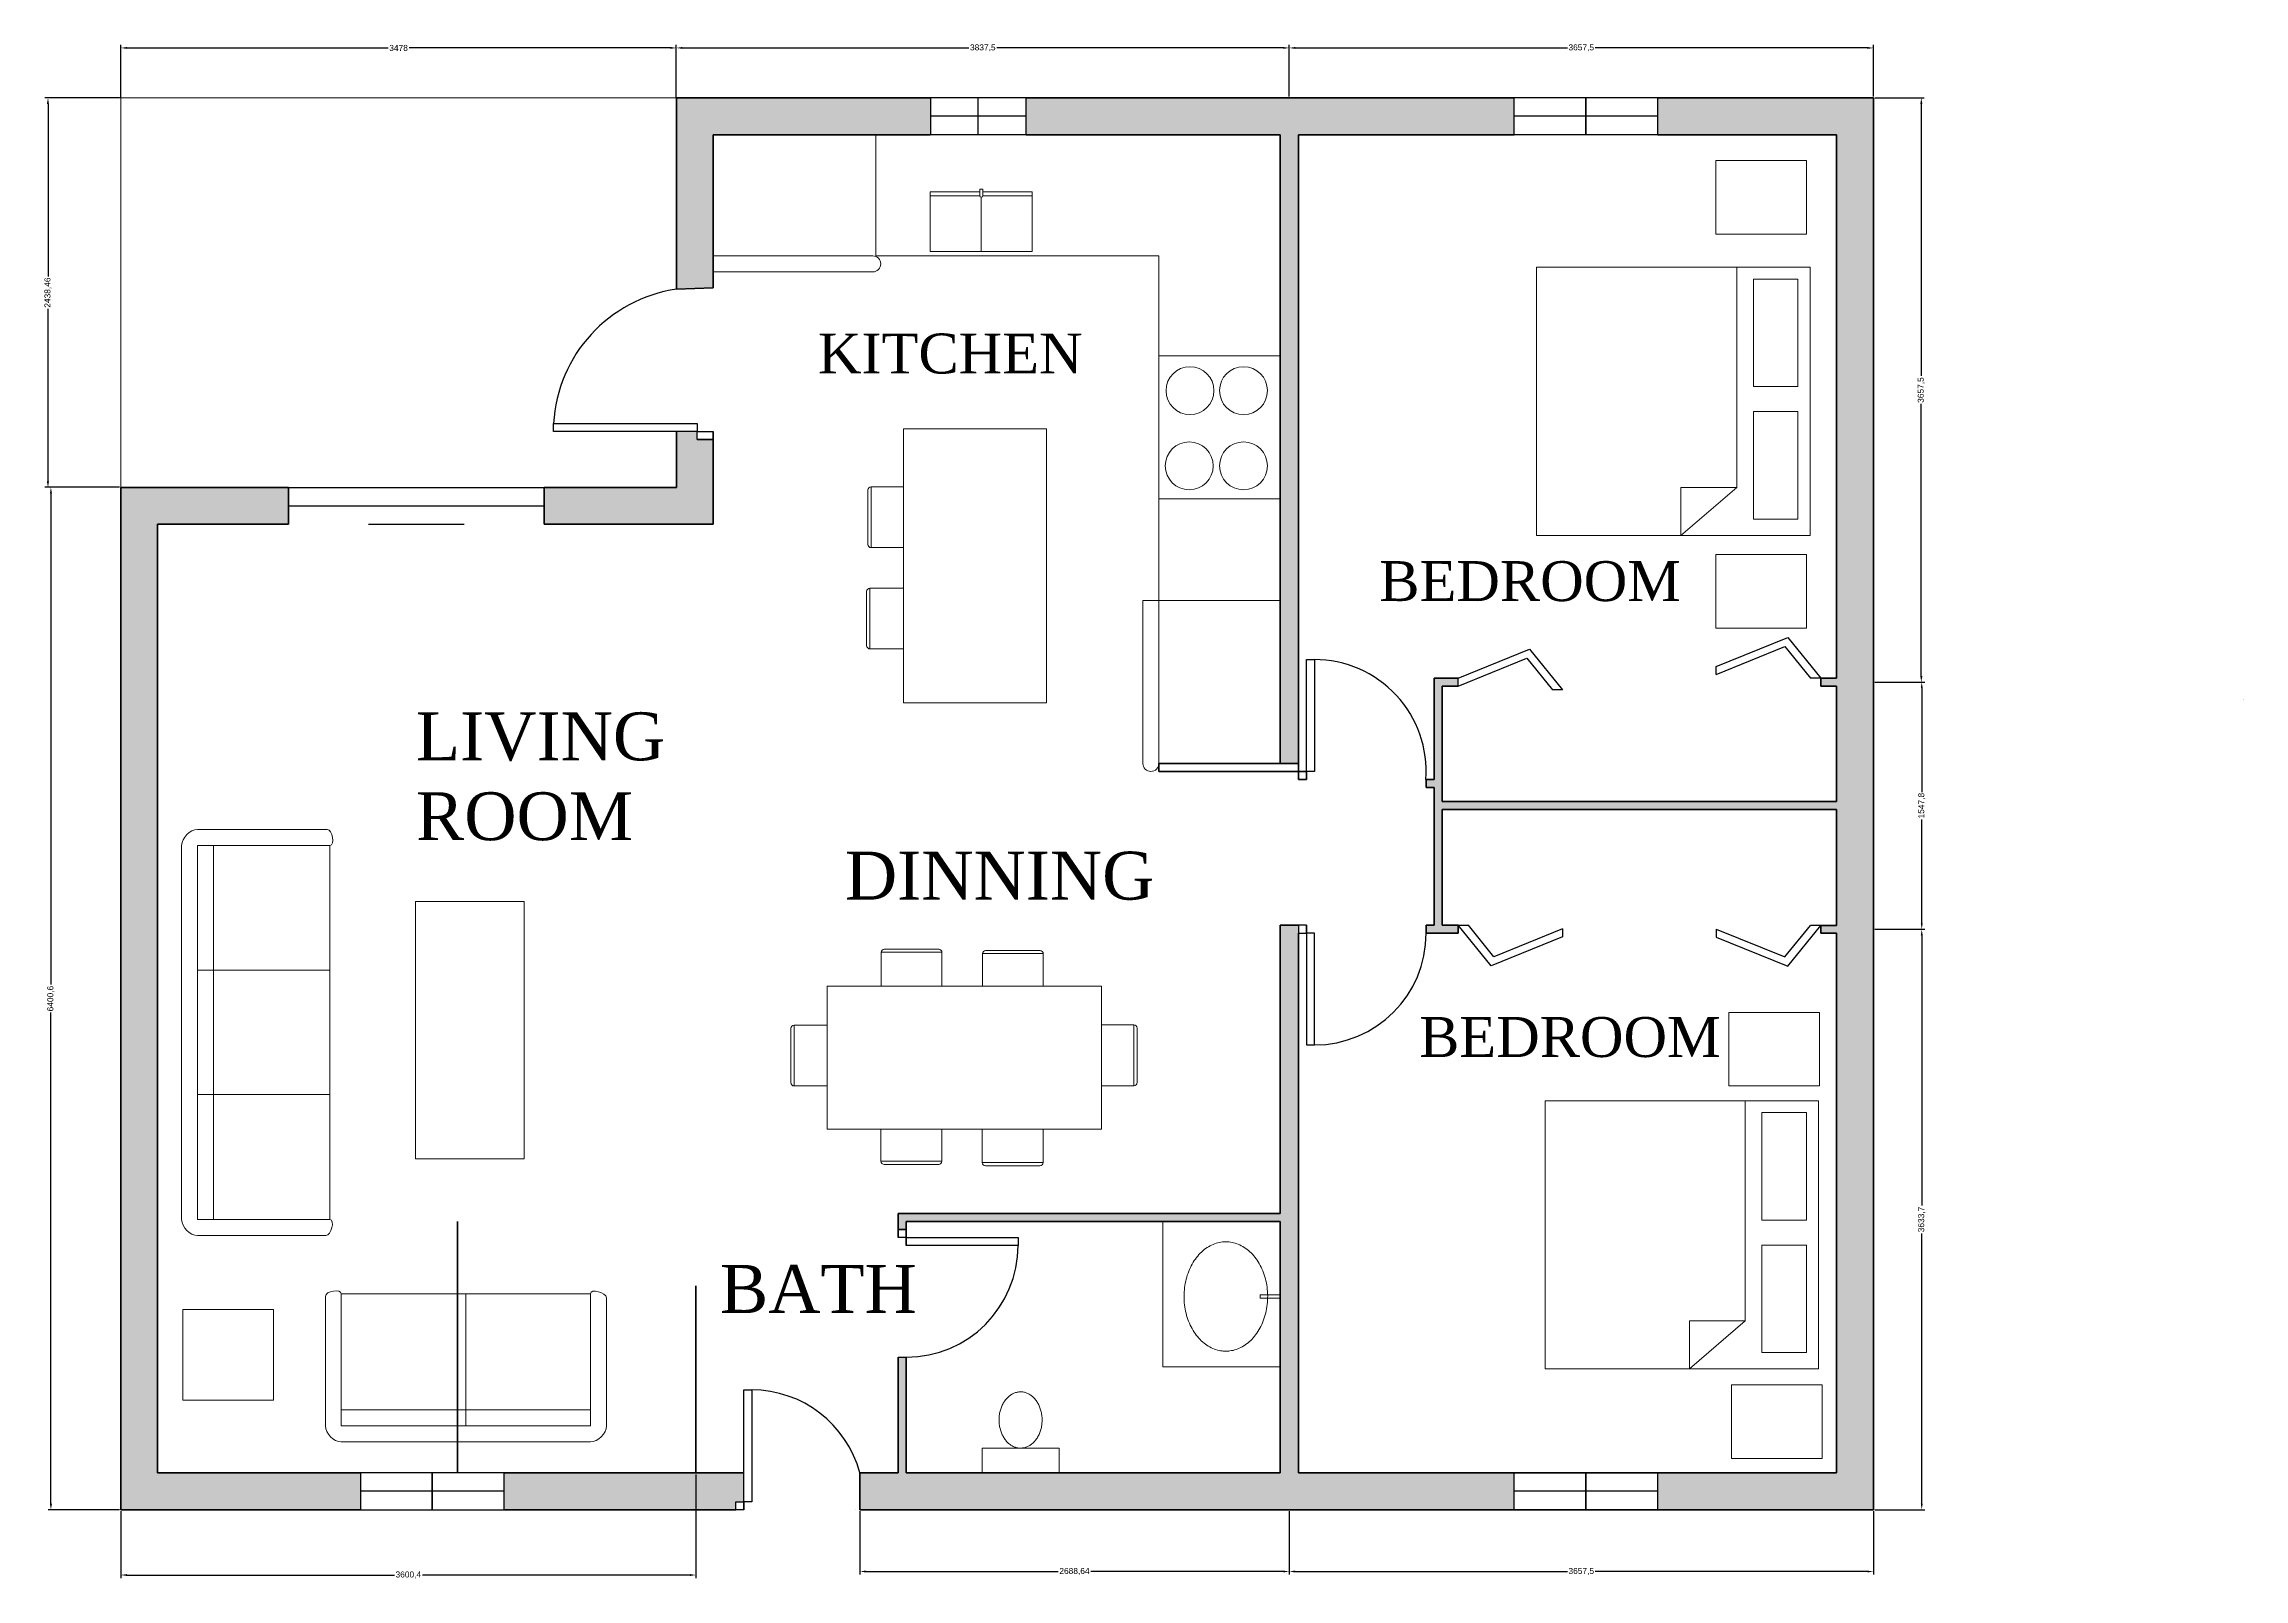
# Model space of a CAD drawing. Header units: inches. Extents: x 0 to 19423, y 0 to 33533.
# Drawn here: x 5648 to 19423, y 23922 to 33533 of the extents above; entities outside this region: 2.
import ezdxf

# ---------------------------------------------------------------- set-up
doc = ezdxf.new("R2010")
doc.units = ezdxf.units.IN
for name, color, linetype, lineweight in [('Dimensions', 2, 'Continuous', 18), ('Doors', 3, 'Continuous', 30), ('Electrical', 1, 'Continuous', 20), ('Furniture', 221, 'Continuous', 20), ('Walls', 7, 'Continuous', 50), ('Windows', 30, 'Continuous', 30)]:
    doc.layers.add(name, color=color, linetype=linetype, lineweight=lineweight)
doc.styles.get("Standard").update_dxf_attribs({"font": 'arial.ttf'})
doc.dimstyles.new('ISO-25', dxfattribs={"dimscale": 15, "dimtxt": 2.5, "dimasz": 2.5, "dimexe": 1.25, "dimexo": 0.625, "dimtad": 0, "dimtxsty": 'Standard', "dimcen": 2.5, "dimadec": 0, "dimazin": 0, "dimtfac": 1, "dimtmove": 1, "dimatfit": 3, "dimfxl": 1, "dimarcsym": 0})

# ---------------------------------------------------------------- blocks, each defined once
blk = doc.blocks.new('Window 1')
at = {"layer": 'Windows'}
for p, q in [((906, 34359), (306, 34359)), ((306, 34359), (306, 34129)), ((606, 34129), (606, 34359)), ((906, 34129), (906, 34359)), ((906, 34244), (306, 34244)), ((306, 34129), (906, 34129))]:
    blk.add_line(p, q, dxfattribs=at)
blk = doc.blocks.new('Window 2')
at = {"layer": 'Windows'}
for p, q in [((16422, 44985), (15522, 44985)), ((15522, 44985), (15522, 44755)), ((15972, 44755), (15972, 44985)), ((16422, 44755), (16422, 44985)), ((16422, 44870), (15522, 44870)), ((15522, 44755), (16422, 44755))]:
    blk.add_line(p, q, dxfattribs=at)
blk = doc.blocks.new('*D10')
at = {"layer": 'Defpoints', "color": 0, "transparency": 16777216}
for p in [(13445, 33508), (9607, 33195), (13445, 33195)]:
    blk.add_point(p, dxfattribs=at)
at = {"layer": 'Dimensions', "color": 0, "lineweight": -2, "transparency": 16777216}
for p, q in [((9607, 33204), (9607, 33527)), ((9645, 33508), (11439, 33508)), ((13407, 33508), (11613, 33508)), ((13445, 33204), (13445, 33527))]:
    blk.add_line(p, q, dxfattribs=at)
at = {"layer": 'Dimensions', "color": 0, "transparency": 16777216}
for points in [[(9645, 33514), (9645, 33502), (9607, 33508)], [(13407, 33514), (13407, 33502), (13445, 33508)]]:
    blk.add_solid(points, dxfattribs=at)
at = {"layer": 'Dimensions', "color": 0, "transparency": 16777216, "insert": (11526, 33508), "char_height": 37.5, "attachment_point": 5}
blk.add_mtext('3837,5', dxfattribs=at)
blk = doc.blocks.new('*D11')
at = {"layer": 'Defpoints', "color": 0, "transparency": 16777216}
for p in [(17102, 33508), (13445, 33195), (17102, 33195)]:
    blk.add_point(p, dxfattribs=at)
at = {"layer": 'Dimensions', "color": 0, "lineweight": -2, "transparency": 16777216}
for p, q in [((13445, 33204), (13445, 33527)), ((13482, 33508), (15186, 33508)), ((17065, 33508), (15361, 33508)), ((17102, 33204), (17102, 33527))]:
    blk.add_line(p, q, dxfattribs=at)
at = {"layer": 'Dimensions', "color": 0, "transparency": 16777216}
for points in [[(13482, 33514), (13482, 33502), (13445, 33508)], [(17065, 33514), (17065, 33502), (17102, 33508)]]:
    blk.add_solid(points, dxfattribs=at)
at = {"layer": 'Dimensions', "color": 0, "transparency": 16777216, "insert": (15273, 33508), "char_height": 37.5, "attachment_point": 5}
blk.add_mtext('3657,5', dxfattribs=at)
blk = doc.blocks.new('*D13')
at = {"layer": 'Defpoints', "color": 0, "transparency": 16777216}
for p in [(17102, 33195), (17102, 29537), (17402, 29537)]:
    blk.add_point(p, dxfattribs=at)
at = {"layer": 'Dimensions', "color": 0, "lineweight": -2, "transparency": 16777216}
for p, q in [((17112, 33195), (17421, 33195)), ((17402, 33157), (17402, 31454)), ((17402, 29575), (17402, 31279)), ((17112, 29537), (17421, 29537))]:
    blk.add_line(p, q, dxfattribs=at)
at = {"layer": 'Dimensions', "color": 0, "transparency": 16777216}
for points in [[(17396, 33157), (17409, 33157), (17402, 33195)], [(17396, 29575), (17409, 29575), (17402, 29537)]]:
    blk.add_solid(points, dxfattribs=at)
at = {"layer": 'Dimensions', "color": 0, "transparency": 16777216, "insert": (17402, 31366), "char_height": 37.5, "attachment_point": 5, "rotation": 90}
blk.add_mtext('3657,5', dxfattribs=at)
blk = doc.blocks.new('*D14')
at = {"layer": 'Defpoints', "color": 0, "transparency": 16777216}
for p in [(17402, 29537), (17102, 27990), (17405, 27990)]:
    blk.add_point(p, dxfattribs=at)
at = {"layer": 'Dimensions', "color": 0, "lineweight": -2, "transparency": 16777216}
for p, q in [((17405, 29500), (17405, 28849)), ((17412, 29537), (17424, 29537)), ((17405, 28027), (17405, 28678)), ((17112, 27990), (17424, 27990))]:
    blk.add_line(p, q, dxfattribs=at)
at = {"layer": 'Dimensions', "color": 0, "transparency": 16777216}
for points in [[(17399, 29500), (17411, 29500), (17405, 29537)], [(17399, 28027), (17411, 28027), (17405, 27990)]]:
    blk.add_solid(points, dxfattribs=at)
at = {"layer": 'Dimensions', "color": 0, "transparency": 16777216, "insert": (17405, 28764), "char_height": 37.5, "attachment_point": 5, "rotation": 90}
blk.add_mtext('1547,8', dxfattribs=at)
blk = doc.blocks.new('*D15')
at = {"layer": 'Defpoints', "color": 0, "transparency": 16777216}
for p in [(17102, 27990), (17405, 27990), (17102, 24356)]:
    blk.add_point(p, dxfattribs=at)
at = {"layer": 'Dimensions', "color": 0, "lineweight": -2, "transparency": 16777216}
for p, q in [((17112, 27990), (17424, 27990)), ((17405, 27952), (17405, 26260)), ((17405, 24393), (17405, 26086)), ((17112, 24356), (17424, 24356))]:
    blk.add_line(p, q, dxfattribs=at)
at = {"layer": 'Dimensions', "color": 0, "transparency": 16777216}
for points in [[(17399, 27952), (17411, 27952), (17405, 27990)], [(17399, 24393), (17411, 24393), (17405, 24356)]]:
    blk.add_solid(points, dxfattribs=at)
at = {"layer": 'Dimensions', "color": 0, "transparency": 16777216, "insert": (17405, 26173), "char_height": 37.5, "attachment_point": 5, "rotation": 90}
blk.add_mtext('3633,7', dxfattribs=at)
blk = doc.blocks.new('*D16')
at = {"layer": 'Defpoints', "color": 0, "transparency": 16777216}
for p in [(6129, 30757), (5691, 24356), (6129, 24356)]:
    blk.add_point(p, dxfattribs=at)
at = {"layer": 'Dimensions', "color": 0, "lineweight": -2, "transparency": 16777216}
for p, q in [((6120, 30757), (5673, 30757)), ((5691, 30719), (5691, 27644)), ((5691, 24393), (5691, 27469)), ((6120, 24356), (5673, 24356))]:
    blk.add_line(p, q, dxfattribs=at)
at = {"layer": 'Dimensions', "color": 0, "transparency": 16777216}
for points in [[(5685, 30719), (5698, 30719), (5691, 30757)], [(5685, 24393), (5698, 24393), (5691, 24356)]]:
    blk.add_solid(points, dxfattribs=at)
at = {"layer": 'Dimensions', "color": 0, "transparency": 16777216, "insert": (5691, 27556), "char_height": 37.5, "attachment_point": 5, "rotation": 90}
blk.add_mtext('6400,6', dxfattribs=at)
blk = doc.blocks.new('*D17')
at = {"layer": 'Defpoints', "color": 0, "transparency": 16777216}
for p in [(9730, 24586), (6129, 24356), (9730, 23947)]:
    blk.add_point(p, dxfattribs=at)
at = {"layer": 'Dimensions', "color": 0, "lineweight": -2, "transparency": 16777216}
for p, q in [((9730, 24577), (9730, 23928)), ((6129, 24347), (6129, 23928)), ((6167, 23947), (7842, 23947)), ((9692, 23947), (8017, 23947))]:
    blk.add_line(p, q, dxfattribs=at)
at = {"layer": 'Dimensions', "color": 0, "transparency": 16777216}
for points in [[(6167, 23953), (6167, 23941), (6129, 23947)], [(9692, 23953), (9692, 23941), (9730, 23947)]]:
    blk.add_solid(points, dxfattribs=at)
at = {"layer": 'Dimensions', "color": 0, "transparency": 16777216, "insert": (7929, 23947), "char_height": 37.5, "attachment_point": 5}
blk.add_mtext('3600,4', dxfattribs=at)
blk = doc.blocks.new('*D18')
at = {"layer": 'Defpoints', "color": 0, "transparency": 16777216}
for p in [(10756, 24356), (13445, 24356), (13445, 23969)]:
    blk.add_point(p, dxfattribs=at)
at = {"layer": 'Dimensions', "color": 0, "lineweight": -2, "transparency": 16777216}
for p, q in [((10756, 24347), (10756, 23950)), ((13445, 24347), (13445, 23950)), ((10794, 23969), (11998, 23969)), ((13407, 23969), (12202, 23969))]:
    blk.add_line(p, q, dxfattribs=at)
at = {"layer": 'Dimensions', "color": 0, "transparency": 16777216}
for points in [[(10794, 23975), (10794, 23963), (10756, 23969)], [(13407, 23975), (13407, 23963), (13445, 23969)]]:
    blk.add_solid(points, dxfattribs=at)
at = {"layer": 'Dimensions', "color": 0, "transparency": 16777216, "insert": (12100, 23969), "char_height": 37.5, "attachment_point": 5}
blk.add_mtext('2688,64', dxfattribs=at)
blk = doc.blocks.new('*D19')
at = {"layer": 'Defpoints', "color": 0, "transparency": 16777216}
for p in [(13445, 24356), (17102, 24356), (13445, 23969)]:
    blk.add_point(p, dxfattribs=at)
at = {"layer": 'Dimensions', "color": 0, "lineweight": -2, "transparency": 16777216}
for p, q in [((13445, 24347), (13445, 23950)), ((17102, 24347), (17102, 23950)), ((13482, 23969), (15186, 23969)), ((17065, 23969), (15361, 23969))]:
    blk.add_line(p, q, dxfattribs=at)
at = {"layer": 'Dimensions', "color": 0, "transparency": 16777216}
for points in [[(13482, 23975), (13482, 23963), (13445, 23969)], [(17065, 23975), (17065, 23963), (17102, 23969)]]:
    blk.add_solid(points, dxfattribs=at)
at = {"layer": 'Dimensions', "color": 0, "transparency": 16777216, "insert": (15273, 23969), "char_height": 37.5, "attachment_point": 5}
blk.add_mtext('3657,5', dxfattribs=at)
blk = doc.blocks.new('*D25')
at = {"layer": 'Defpoints', "color": 0, "transparency": 16777216}
for p in [(6129, 33508), (6129, 33189), (9607, 33189)]:
    blk.add_point(p, dxfattribs=at)
at = {"layer": 'Dimensions', "color": 0, "lineweight": -2, "transparency": 16777216}
for p, q in [((6129, 33198), (6129, 33527)), ((6167, 33508), (7803, 33508)), ((9570, 33508), (7934, 33508)), ((9607, 33198), (9607, 33527))]:
    blk.add_line(p, q, dxfattribs=at)
at = {"layer": 'Dimensions', "color": 0, "transparency": 16777216}
for points in [[(6167, 33514), (6167, 33502), (6129, 33508)], [(9570, 33514), (9570, 33502), (9607, 33508)]]:
    blk.add_solid(points, dxfattribs=at)
at = {"layer": 'Dimensions', "color": 0, "transparency": 16777216, "insert": (7868, 33508), "char_height": 37.5, "attachment_point": 5}
blk.add_mtext('3478', dxfattribs=at)
blk = doc.blocks.new('*D27')
at = {"layer": 'Defpoints', "color": 0, "transparency": 16777216}
for p in [(5673, 33195), (6129, 33195), (6129, 30757)]:
    blk.add_point(p, dxfattribs=at)
at = {"layer": 'Dimensions', "color": 0, "lineweight": -2, "transparency": 16777216}
for p, q in [((6120, 33195), (5654, 33195)), ((5673, 33157), (5673, 32078)), ((5673, 30794), (5673, 31874)), ((6120, 30757), (5654, 30757))]:
    blk.add_line(p, q, dxfattribs=at)
at = {"layer": 'Dimensions', "color": 0, "transparency": 16777216}
for points in [[(5666, 33157), (5679, 33157), (5673, 33195)], [(5666, 30794), (5679, 30794), (5673, 30757)]]:
    blk.add_solid(points, dxfattribs=at)
at = {"layer": 'Dimensions', "color": 0, "transparency": 16777216, "insert": (5673, 31976), "char_height": 37.5, "attachment_point": 5, "rotation": 90}
blk.add_mtext('2438,46', dxfattribs=at)

msp = doc.modelspace()

# ---------------------------------------------------------------- hatches: boundary and pattern name
at = {"layer": 'Walls', "true_color": 0x136734}
h = msp.add_hatch(color=116, dxfattribs=at)
h.dxf.hatch_style = 1
h.paths.add_polyline_path([(11197.221, 33194.959), (9607.221, 33194.959), (9607.221, 32964.959), (9607.221, 31997.12), (9837.221, 32006.559), (9837.221, 32964.959), (11197.221, 32964.959)])
h.paths.add_polyline_path([(14852.221, 33194.959), (11797.221, 33194.959), (11797.221, 32964.959), (13387.221, 32964.959), (13387.221, 29028.459), (13502.221, 29028.459), (13502.221, 29043.459), (13502.221, 29479.959), (13502.221, 32964.959), (14852.221, 32964.959)])
h.paths.add_polyline_path([(17102.221, 33194.959), (15752.221, 33194.959), (15752.221, 32964.959), (16872.221, 32964.959), (16872.221, 29562.459), (16772.221, 29562.459), (16772.221, 29537.459), (17102.221, 29537.459)])
h.paths.add_polyline_path([(17102.221, 29537.459), (16772.221, 29537.459), (16772.221, 29512.459), (16872.221, 29512.459), (16872.221, 28788.959), (14702.221, 28788.959), (14402.221, 28788.959), (14402.221, 28928.459), (14402.221, 29512.459), (14502.221, 29512.459), (14502.221, 29562.459), (14402.221, 29562.459), (14352.221, 29562.459), (14352.221, 28928.459), (14302.221, 28928.459), (14302.221, 28878.459), (14352.221, 28878.459), (14352.221, 28738.959), (14352.221, 28015.459), (14302.221, 28015.459), (14302.221, 27965.459), (14502.221, 27965.459), (14502.221, 28015.459), (14402.221, 28015.459), (14402.221, 28738.959), (14602.221, 28738.959), (14702.221, 28738.959), (16872.221, 28738.959), (16872.221, 28014.659), (16772.221, 28014.659), (16772.221, 27964.659), (16872.221, 27964.659), (16872.221, 24585.959), (15752.221, 24585.959), (15752.221, 24355.959), (17102.221, 24355.959)])
h.paths.add_polyline_path([(6359.221, 30526.559), (7179.221, 30526.559), (7179.221, 30756.559), (6129.221, 30756.559), (6129.221, 24355.959), (7629.221, 24355.959), (7629.221, 24585.959), (6359.221, 24585.959)])
h.paths.add_polyline_path([(9837.221, 30756.559), (9837.221, 31056.559), (9737.221, 31056.559), (9737.221, 31106.559), (9607.221, 31106.559), (9607.221, 30756.559), (8779.221, 30756.559), (8779.221, 30526.559), (9787.221, 30526.559), (9837.221, 30526.559), (9837.221, 30706.559)])
h.paths.add_polyline_path([(10029.621, 24585.959), (8529.221, 24585.959), (8529.221, 24355.959), (9979.621, 24355.959), (9979.621, 24405.959), (10029.621, 24405.959)])
h.paths.add_polyline_path([(14852.221, 24585.959), (13502.221, 24585.959), (13502.221, 27965.459), (13502.221, 28015.459), (13387.221, 28015.459), (13387.221, 26210.709), (10996.927, 26210.709), (10996.927, 26110.709), (11046.927, 26110.709), (11046.927, 26160.709), (13387.221, 26160.709), (13387.221, 24585.959), (11046.927, 24585.959), (11046.927, 25310.709), (10996.927, 25310.709), (10996.927, 24585.959), (10756.083, 24585.959), (10756.083, 24355.959), (10779.621, 24355.959), (14852.221, 24355.959)])

# ---------------------------------------------------------------- linework, layer by layer
at = {"layer": 'Dimensions'}
for p, q in [((6129.221, 30756.501), (6129.221, 33514.247)), ((6129.221, 33194.959), (5672.531, 33194.959)), ((9607.221, 33194.959), (6129.221, 33194.959))]:
    msp.add_line(p, q, dxfattribs=at)
at = {"layer": 'Furniture'}
for p, q in [((10856.74, 32964.959), (10856.74, 32206.06)), ((11197.221, 32607.874), (11506.468, 32607.874)), ((11197.221, 32233.63), (11197.221, 32607.874)), ((11197.221, 32582.874), (11506.468, 32582.874)), ((11506.468, 32622.874), (11506.468, 32582.874)), ((11506.468, 32622.874), (11526.468, 32622.874)), ((11516.468, 32572.874), (11516.468, 32233.63)), ((11526.468, 32622.874), (11526.468, 32582.874)), ((11526.468, 32607.874), (11835.715, 32607.874)), ((11526.468, 32582.874), (11835.715, 32582.874)), ((11835.715, 32607.874), (11835.715, 32233.63)), ((11835.715, 32233.63), (11197.221, 32233.63)), ((10837.221, 32206.06), (9837.221, 32206.06)), ((9837.221, 32206.06), (9837.221, 32106.06)), ((9837.221, 32106.06), (10837.221, 32106.06)), ((10856.74, 32206.06), (12628.323, 32206.06)), ((12628.323, 30047.978), (12628.323, 32206.06)), ((14993.818, 32134.57), (16705.361, 32134.57)), ((14993.818, 30456.307), (14993.818, 32134.57)), ((16246.818, 32134.57), (16246.818, 30756.501)), ((16705.361, 32134.57), (16705.361, 30456.307)), ((16351.305, 32061.212), (16629.422, 32061.212)), ((16351.305, 31387.491), (16351.305, 32061.212)), ((16629.422, 32061.212), (16629.422, 31387.491)), ((16629.422, 31387.491), (16351.305, 31387.491)), ((16629.422, 31231.628), (16351.305, 31231.628)), ((16351.305, 31231.628), (16351.305, 30557.907)), ((16629.422, 30557.907), (16629.422, 31231.628)), ((11030.098, 31123.932), (11925.674, 31123.932)), ((11030.098, 29407.408), (11030.098, 31123.932)), ((11273.383, 31122.743), (11273.383, 31123.932)), ((11654.724, 31123.932), (11654.724, 31122.743)), ((11925.674, 31123.932), (11925.674, 29407.408)), ((10806.81, 30399.216), (10806.81, 30740.557)), ((10826.81, 30379.216), (10826.81, 30760.557)), ((10826.81, 30760.557), (11030.098, 30760.557)), ((16096.818, 30756.501), (15896.818, 30756.501)), ((15896.818, 30756.501), (15896.818, 30456.307)), ((15896.818, 30456.307), (16246.818, 30756.501)), ((16246.818, 30756.501), (16096.818, 30756.501)), ((16705.361, 30456.307), (14993.818, 30456.307)), ((16351.305, 30557.907), (16629.422, 30557.907)), ((16705.361, 30456.307), (16705.361, 30456.307)), ((11030.098, 30379.216), (10826.81, 30379.216)), ((10798.733, 29764.852), (10798.733, 30106.194)), ((10818.733, 30126.194), (11030.098, 30126.194)), ((10818.733, 29744.852), (10818.733, 30126.194)), ((12528.323, 30047.978), (13387.221, 30047.978)), ((12528.323, 30047.978), (12528.323, 29028.459)), ((12628.323, 29028.459), (12628.323, 30047.978)), ((13387.221, 30047.978), (13387.221, 29028.459)), ((11030.098, 29744.852), (10818.733, 29744.852)), ((11925.674, 29407.408), (11030.098, 29407.408)), ((13387.221, 29028.459), (12628.323, 29028.459)), ((6509.858, 26172.044), (6509.858, 28514.789)), ((6609.858, 28614.789), (7369.031, 28614.789)), ((6609.858, 28514.789), (7437.434, 28514.789)), ((6609.858, 26172.044), (6609.858, 28514.789)), ((6709.858, 26172.044), (6709.858, 28514.789)), ((7369.031, 28614.789), (7420.857, 28614.789)), ((7437.434, 28514.789), (7437.434, 26172.044)), ((10889.171, 27634.494), (10889.171, 27845.858)), ((10889.171, 27845.858), (11270.513, 27845.858)), ((10909.171, 27865.858), (11250.513, 27865.858)), ((11270.513, 27845.858), (11270.513, 27634.494)), ((11523.535, 27634.494), (11523.535, 27837.781)), ((11523.535, 27837.781), (11904.877, 27837.781)), ((11543.535, 27857.781), (11884.877, 27857.781)), ((11904.877, 27837.781), (11904.877, 27634.494)), ((6609.858, 27734.789), (7437.434, 27734.789)), ((10324.315, 27028.997), (10324.315, 27370.338)), ((10344.315, 27390.338), (10549.285, 27390.338)), ((10344.315, 27008.997), (10344.315, 27390.338)), ((12267.063, 27391.208), (12472.033, 27391.208)), ((12472.033, 27391.208), (12472.033, 27009.867)), ((12492.033, 27371.208), (12492.033, 27029.867)), ((10549.285, 27008.997), (10344.315, 27008.997)), ((12472.033, 27009.867), (12267.063, 27009.867)), ((6609.858, 26954.789), (7437.434, 26954.789)), ((15047.174, 26916.006), (16758.718, 26916.006)), ((15047.174, 25237.743), (15047.174, 26916.006)), ((16300.175, 26916.006), (16300.175, 25537.937)), ((16758.718, 26916.006), (16758.718, 25237.743)), ((10888.32, 26537.422), (10888.32, 26738.917)), ((11269.661, 26738.917), (11269.661, 26537.422)), ((11522.684, 26529.346), (11522.684, 26738.917)), ((11904.025, 26738.917), (11904.025, 26529.346)), ((16404.662, 26842.648), (16682.779, 26842.648)), ((16404.662, 26168.927), (16404.662, 26842.648)), ((16682.779, 26842.648), (16682.779, 26168.927)), ((11269.661, 26537.422), (10888.32, 26537.422)), ((11249.661, 26517.422), (10908.32, 26517.422)), ((11904.025, 26529.346), (11522.684, 26529.346)), ((11884.025, 26509.346), (11542.684, 26509.346)), ((7437.434, 26172.044), (6609.858, 26172.044)), ((6609.858, 26072.044), (7411.973, 26072.044)), ((16682.779, 26168.927), (16404.662, 26168.927)), ((16682.779, 26013.063), (16404.662, 26013.063)), ((16404.662, 26013.063), (16404.662, 25339.342)), ((16682.779, 25339.342), (16682.779, 26013.063)), ((7409.583, 25639.584), (7409.583, 25691.41)), ((7409.583, 24880.41), (7409.583, 25639.584)), ((7509.583, 24880.41), (7509.583, 25707.986)), ((7509.583, 25707.986), (9069.583, 25707.986)), ((8289.583, 24880.41), (8289.583, 25707.986)), ((9069.583, 25707.986), (9069.583, 24880.41)), ((9169.583, 24880.41), (9169.583, 25682.526)), ((13309.67, 25700.29), (13262.221, 25700.29)), ((13262.221, 25700.29), (13262.221, 25680.29)), ((13309.67, 25680.29), (13262.221, 25680.29)), ((13309.67, 25700.29), (13387.221, 25700.29)), ((13309.67, 25680.29), (13387.221, 25680.29)), ((16150.175, 25537.937), (15950.175, 25537.937)), ((15950.175, 25537.937), (15950.175, 25237.743)), ((15950.175, 25237.743), (16300.175, 25537.937)), ((16300.175, 25537.937), (16150.175, 25537.937)), ((16758.718, 25237.743), (15047.174, 25237.743)), ((16404.662, 25339.342), (16682.779, 25339.342)), ((16758.718, 25237.743), (16758.718, 25237.743)), ((9069.583, 24980.41), (7509.583, 24980.41)), ((9069.583, 24880.41), (7509.583, 24880.41)), ((9069.583, 24780.41), (7509.583, 24780.41)), ((11521.441, 24741.495), (12004.135, 24741.495)), ((11521.441, 24741.495), (11521.441, 24585.959)), ((12004.135, 24741.495), (12004.135, 24585.959))]:
    msp.add_line(p, q, dxfattribs=at)
for points in [[(16114.754, 32803.531), (16682.995, 32803.531), (16682.995, 32342.687), (16114.754, 32342.687)], [(12628.323, 31579.952), (13387.221, 31579.952), (13387.221, 30685.885), (12628.323, 30685.885)], [(16114.754, 30336.672), (16682.995, 30336.672), (16682.995, 29875.828), (16114.754, 29875.828)], [(7974.654, 28164.389), (8654.779, 28164.389), (8654.779, 26553.546), (7974.654, 26553.546)], [(12268.251, 27634.494), (12268.251, 26738.917), (10551.728, 26738.917), (10551.728, 27634.494)], [(16196.739, 27469.664), (16764.98, 27469.664), (16764.98, 27008.82), (16196.739, 27008.82)], [(6517.419, 25609.778), (7085.659, 25609.778), (7085.659, 25041.998), (6517.419, 25041.998)], [(16213.826, 25138.379), (16782.066, 25138.379), (16782.066, 24677.535), (16213.826, 24677.535)], [(190, 115), (380, 115), (380, 230), (190, 230)]]:
    msp.add_lwpolyline(points, close=True, dxfattribs=at)
msp.add_lwpolyline([(13387.221, 25250.29), (12653.74, 25250.29), (12653.74, 26160.709)], dxfattribs=at)
for centre in [(12823.258, 31362.372), (13158.385, 31362.372), (12818.348, 30891.471), (13158.385, 30891.471)]:
    msp.add_circle(centre, 150, dxfattribs=at)
for centre, radius, start, end in [((11516.468, 32582.874), 10, 180, 0), ((10837.221, 32156.06), 50, 270, 90), ((12578.323, 29028.459), 50, 180, 0)]:
    msp.add_arc(centre, radius, start, end, dxfattribs=at)
for points in [[(10826.81, 30760.557), (10817.382, 30760.557), (10806.81, 30749.986), (10806.81, 30740.557)], [(10826.81, 30379.216), (10817.382, 30379.216), (10806.81, 30389.788), (10806.81, 30399.216)], [(10818.733, 30126.194), (10809.305, 30126.194), (10798.733, 30115.622), (10798.733, 30106.194)], [(10818.733, 29744.852), (10809.305, 29744.852), (10798.733, 29755.424), (10798.733, 29764.852)], [(6509.858, 28514.789), (6509.858, 28561.929), (6562.717, 28614.789), (6609.858, 28614.789)], [(7420.857, 28614.789), (7454.645, 28614.789), (7471.222, 28514.789), (7437.434, 28514.789)], [(10889.171, 27845.858), (10889.171, 27855.286), (10899.743, 27865.858), (10909.171, 27865.858)], [(11270.513, 27845.858), (11270.513, 27855.286), (11259.941, 27865.858), (11250.513, 27865.858)], [(11523.535, 27837.781), (11523.535, 27847.209), (11534.107, 27857.781), (11543.535, 27857.781)], [(11904.877, 27837.781), (11904.877, 27847.209), (11894.305, 27857.781), (11884.877, 27857.781)], [(10344.315, 27390.338), (10334.887, 27390.338), (10324.315, 27379.766), (10324.315, 27370.338)], [(12472.033, 27391.208), (12481.461, 27391.208), (12492.033, 27380.636), (12492.033, 27371.208)], [(10344.315, 27008.997), (10334.887, 27008.997), (10324.315, 27019.569), (10324.315, 27028.997)], [(12472.033, 27009.867), (12481.461, 27009.867), (12492.033, 27020.439), (12492.033, 27029.867)], [(10888.32, 26537.422), (10888.32, 26527.994), (10898.892, 26517.422), (10908.32, 26517.422)], [(11269.661, 26537.422), (11269.661, 26527.994), (11259.089, 26517.422), (11249.661, 26517.422)], [(11522.684, 26529.346), (11522.684, 26519.918), (11533.255, 26509.346), (11542.684, 26509.346)], [(11904.025, 26529.346), (11904.025, 26519.918), (11893.453, 26509.346), (11884.025, 26509.346)], [(6609.858, 26072.044), (6562.717, 26072.044), (6509.858, 26124.904), (6509.858, 26172.044)], [(7411.973, 26072.044), (7446.37, 26072.044), (7471.831, 26172.044), (7437.434, 26172.044)], [(7409.583, 25691.41), (7409.583, 25725.198), (7509.583, 25741.775), (7509.583, 25707.986)], [(9169.583, 25682.526), (9169.583, 25716.922), (9069.583, 25742.383), (9069.583, 25707.986)], [(7509.583, 24780.41), (7462.443, 24780.41), (7409.583, 24833.27), (7409.583, 24880.41)], [(9169.583, 24880.41), (9169.583, 24833.27), (9116.724, 24780.41), (9069.583, 24780.41)], [(0, 0), (0.333, 0), (0.667, 0), (1, 0)]]:
    msp.add_open_spline(points, degree=3, dxfattribs=at)
for points in [[(13047.816, 25348.617), (13056.206, 25348.617), (13064.596, 25349.147), (13086.245, 25351.891), (13099.453, 25354.916), (13125.433, 25363.608), (13138.203, 25369.276), (13163.009, 25383.171), (13175.044, 25391.399), (13198.07, 25410.257), (13209.06, 25420.888), (13229.697, 25444.322), (13239.343, 25457.126), (13257.018, 25484.602), (13265.047, 25499.275), (13279.26, 25530.128), (13285.444, 25546.308), (13295.79, 25579.765), (13299.953, 25597.042), (13306.139, 25632.254), (13308.162, 25650.187), (13310.012, 25686.251), (13309.838, 25704.381), (13307.299, 25740.372), (13304.934, 25758.232), (13298.078, 25793.226), (13293.588, 25810.359), (13282.61, 25843.461), (13276.123, 25859.43), (13261.335, 25889.8), (13253.035, 25904.201), (13234.859, 25931.083), (13224.982, 25943.562), (13203.93, 25966.308), (13192.755, 25976.574), (13169.407, 25994.673), (13157.236, 26002.505), (13132.206, 26015.594), (13119.348, 26020.85), (13093.237, 26028.709), (13079.985, 26031.313), (13053.358, 26033.84), (13039.982, 26033.764), (13013.371, 26030.93), (13000.133, 26028.174), (12974.069, 26020.011), (12961.241, 26014.605), (12936.291, 26001.223), (12924.168, 25993.247), (12900.936, 25974.871), (12889.827, 25964.472), (12868.924, 25941.474), (12859.131, 25928.876), (12841.135, 25901.777), (12832.932, 25887.276), (12818.352, 25856.728), (12811.975, 25840.682), (12801.225, 25807.448), (12796.854, 25790.262), (12790.241, 25755.186), (12788, 25737.298), (12785.711, 25701.278), (12785.664, 25683.147), (12787.764, 25647.107), (12789.911, 25629.198), (12796.341, 25594.063), (12800.623, 25576.837), (12811.2, 25543.506), (12817.494, 25527.402), (12831.917, 25496.723), (12840.045, 25482.147), (12857.904, 25454.885), (12867.634, 25442.198), (12888.424, 25419.012), (12899.482, 25408.513), (12922.627, 25389.93), (12934.712, 25381.846), (12959.601, 25368.243), (12972.404, 25362.724), (12998.433, 25354.334), (13011.658, 25351.463), (13032.561, 25349.055), (13040.188, 25348.617), (13047.816, 25348.617)], [(11762.441, 24741.495), (11766.76, 24741.495), (11771.079, 24741.768), (11782.223, 24743.181), (11789.023, 24744.737), (11802.396, 24749.212), (11808.97, 24752.13), (11821.739, 24759.282), (11827.934, 24763.518), (11839.787, 24773.225), (11845.445, 24778.698), (11856.068, 24790.761), (11861.033, 24797.352), (11870.132, 24811.496), (11874.265, 24819.049), (11881.581, 24834.931), (11884.765, 24843.26), (11890.091, 24860.483), (11892.233, 24869.377), (11895.418, 24887.502), (11896.459, 24896.734), (11897.411, 24915.298), (11897.322, 24924.631), (11896.015, 24943.158), (11894.797, 24952.352), (11891.268, 24970.366), (11888.957, 24979.185), (11883.306, 24996.225), (11879.966, 25004.445), (11872.354, 25020.079), (11868.082, 25027.492), (11858.725, 25041.33), (11853.641, 25047.754), (11842.804, 25059.463), (11837.051, 25064.748), (11825.033, 25074.064), (11818.767, 25078.096), (11805.883, 25084.834), (11799.263, 25087.54), (11785.822, 25091.585), (11779.001, 25092.926), (11765.294, 25094.227), (11758.409, 25094.187), (11744.71, 25092.729), (11737.896, 25091.31), (11724.478, 25087.108), (11717.875, 25084.325), (11705.032, 25077.436), (11698.791, 25073.33), (11686.832, 25063.871), (11681.113, 25058.518), (11670.353, 25046.68), (11665.312, 25040.194), (11656.048, 25026.244), (11651.826, 25018.78), (11644.32, 25003.055), (11641.037, 24994.795), (11635.504, 24977.687), (11633.254, 24968.84), (11629.85, 24950.784), (11628.696, 24941.576), (11627.518, 24923.034), (11627.493, 24913.7), (11628.574, 24895.148), (11629.68, 24885.929), (11632.99, 24867.843), (11635.194, 24858.976), (11640.638, 24841.818), (11643.879, 24833.528), (11651.303, 24817.735), (11655.487, 24810.232), (11664.68, 24796.198), (11669.689, 24789.668), (11680.391, 24777.732), (11686.084, 24772.328), (11697.998, 24762.762), (11704.219, 24758.6), (11717.031, 24751.598), (11723.622, 24748.757), (11737.02, 24744.438), (11743.828, 24742.96), (11754.588, 24741.72), (11758.515, 24741.495), (11762.441, 24741.495)]]:
    msp.add_open_spline(points, degree=3, knots=[0, 0, 0, 0, 0.098285079, 0.098285079, 0.254581315, 0.254581315, 0.41087755, 0.41087755, 0.567173785, 0.567173785, 0.723470021, 0.723470021, 0.879766256, 0.879766256, 1.036062491, 1.036062491, 1.192358727, 1.192358727, 1.348654962, 1.348654962, 1.504951198, 1.504951198, 1.661247433, 1.661247433, 1.817543668, 1.817543668, 1.973839904, 1.973839904, 2.130136139, 2.130136139, 2.286432375, 2.286432375, 2.44272861, 2.44272861, 2.599024845, 2.599024845, 2.755321081, 2.755321081, 2.911617316, 2.911617316, 3.067913551, 3.067913551, 3.224209787, 3.224209787, 3.380506022, 3.380506022, 3.536802258, 3.536802258, 3.693098493, 3.693098493, 3.849394728, 3.849394728, 4.005690964, 4.005690964, 4.161987199, 4.161987199, 4.318283434, 4.318283434, 4.47457967, 4.47457967, 4.630875905, 4.630875905, 4.787172141, 4.787172141, 4.943468376, 4.943468376, 5.099764611, 5.099764611, 5.256060847, 5.256060847, 5.412357082, 5.412357082, 5.568653318, 5.568653318, 5.724949553, 5.724949553, 5.881245788, 5.881245788, 6.037542024, 6.037542024, 6.193838259, 6.193838259, 6.283185307, 6.283185307, 6.283185307, 6.283185307], dxfattribs=at)
at = {"layer": 'Walls'}
for p, q in [((9607.221, 33194.959), (9607.221, 32964.959)), ((9607.221, 33194.959), (11197.221, 33194.959)), ((14852.221, 33194.959), (11797.221, 33194.959)), ((15302.221, 32964.959), (15302.221, 33194.959)), ((17102.221, 33194.959), (15752.221, 33194.959)), ((17102.221, 24355.959), (17102.221, 33194.959)), ((9607.221, 31997.12), (9607.221, 32964.959)), ((9607.221, 32964.959), (9607.221, 31997.12)), ((9837.221, 32006.559), (9837.221, 32964.959)), ((9837.221, 32964.959), (11197.221, 32964.959)), ((11797.221, 32964.959), (13387.221, 32964.959)), ((13387.221, 32964.959), (13387.221, 29028.459)), ((13502.221, 29479.959), (13502.221, 32964.959)), ((13502.221, 32964.959), (14852.221, 32964.959)), ((15752.221, 32964.959), (16872.221, 32964.959)), ((16872.221, 29562.459), (16872.221, 32964.959)), ((9607.221, 31997.12), (9837.221, 32006.559)), ((9607.221, 31106.559), (9607.221, 30756.559)), ((9837.221, 31056.559), (9737.221, 31056.559)), ((9837.221, 30756.559), (9837.221, 31106.559)), ((6129.221, 30756.559), (6129.221, 24355.959)), ((7179.221, 30756.559), (6129.221, 30756.559)), ((7179.221, 30756.559), (7179.221, 30526.559)), ((9607.221, 30756.559), (8779.221, 30756.559)), ((8779.221, 30756.559), (8779.221, 30526.559)), ((9837.221, 30706.559), (9837.221, 30756.559)), ((9837.221, 30706.559), (9837.221, 30526.559)), ((6359.221, 30526.559), (6359.221, 24585.959)), ((7179.221, 30526.559), (6359.221, 30526.559)), ((9787.221, 30526.559), (8779.221, 30526.559)), ((9837.221, 30526.559), (9787.221, 30526.559)), ((13502.221, 29048.459), (13502.221, 29479.959)), ((14352.221, 28928.459), (14352.221, 29562.459)), ((14352.221, 29562.459), (14402.221, 29562.459)), ((14402.221, 29562.459), (14502.221, 29562.459)), ((14402.221, 28928.459), (14402.221, 29512.459)), ((14502.221, 29512.459), (14402.221, 29512.459)), ((16872.221, 29562.459), (16772.221, 29562.459)), ((16772.221, 29512.459), (16772.221, 29562.459)), ((16872.221, 29512.459), (16772.221, 29512.459)), ((16872.221, 28788.959), (16872.221, 29512.459)), ((13502.221, 29028.459), (12628.323, 29028.459)), ((12628.323, 29028.459), (12628.323, 28978.459)), ((12628.323, 28978.459), (13502.221, 28978.459)), ((13502.221, 29043.459), (13502.221, 29048.459)), ((13502.221, 28928.459), (13502.221, 29043.459)), ((13552.221, 28978.459), (13502.221, 28978.459)), ((13502.221, 28928.459), (13552.221, 28928.459)), ((13552.221, 28928.459), (13502.221, 28928.459)), ((13552.221, 28928.459), (13552.221, 28978.459)), ((14300.433, 28928.459), (14352.221, 28928.459)), ((14302.221, 28928.459), (14302.221, 28878.459)), ((14402.221, 28928.459), (14402.221, 28788.959)), ((14302.221, 28878.459), (14352.221, 28878.459)), ((14352.221, 28878.459), (14352.221, 28738.959)), ((14352.221, 28738.959), (14352.221, 28015.459)), ((14402.221, 28788.959), (14702.221, 28788.959)), ((14602.221, 28738.959), (14402.221, 28738.959)), ((14402.221, 28738.959), (14402.221, 28015.459)), ((14602.221, 28738.959), (14702.221, 28738.959)), ((16872.221, 28788.959), (14702.221, 28788.959)), ((16872.221, 28738.959), (14702.221, 28738.959)), ((16872.221, 28014.659), (16872.221, 28738.959)), ((13387.221, 28015.459), (13387.221, 26210.709)), ((13502.221, 28015.459), (13387.221, 28015.459)), ((13502.221, 27965.459), (13502.221, 24585.959)), ((13552.221, 28015.459), (13552.221, 27965.459)), ((14352.221, 28015.459), (14302.221, 28015.459)), ((14302.221, 28015.459), (14302.221, 27965.459)), ((14302.221, 27965.459), (14502.221, 27965.459)), ((14402.221, 28015.459), (14502.221, 28015.459)), ((14502.221, 28015.459), (14502.221, 27965.459)), ((16872.221, 28014.659), (16772.221, 28014.659)), ((16772.221, 28014.659), (16772.221, 27964.659)), ((16872.221, 27964.659), (16772.221, 27964.659)), ((16872.221, 24585.959), (16872.221, 27964.659)), ((13387.221, 26210.709), (10996.927, 26210.709)), ((10996.927, 26060.709), (10996.927, 26210.709)), ((8237.221, 26160.709), (8237.221, 24585.959)), ((8237.221, 26160.709), (8237.221, 24585.959)), ((11046.927, 26110.709), (10996.927, 26110.709)), ((11046.927, 26160.709), (13387.221, 26160.709)), ((11046.927, 26010.709), (11046.927, 26160.709)), ((13387.221, 26160.709), (13387.221, 24585.959)), ((9729.621, 24585.959), (9729.621, 25757.752)), ((10996.927, 24585.959), (10996.927, 25310.709)), ((11046.927, 24585.959), (11046.927, 25310.709)), ((6359.221, 24585.959), (7629.221, 24585.959)), ((8079.221, 24585.959), (8079.221, 24355.959)), ((8529.221, 24585.959), (10029.621, 24585.959)), ((10756.083, 24585.959), (10996.927, 24585.959)), ((10756.083, 24585.959), (10756.083, 24355.959)), ((11046.927, 24585.959), (13387.221, 24585.959)), ((13502.221, 24585.959), (16872.221, 24585.959)), ((15302.221, 24355.959), (15302.221, 24585.959)), ((10029.621, 24405.959), (10029.621, 24355.959)), ((6129.221, 24355.959), (7629.221, 24355.959)), ((8529.221, 24355.959), (9979.621, 24355.959)), ((10756.083, 24355.959), (10779.621, 24355.959)), ((10779.621, 24355.959), (17102.221, 24355.959))]:
    msp.add_line(p, q, dxfattribs=at)
at = {"layer": 'Windows'}
for p, q in [((8837.221, 31106.559), (8837.221, 31156.559)), ((8837.221, 31156.559), (8927.221, 31156.559)), ((8927.221, 31156.559), (9737.221, 31156.559)), ((9737.221, 31156.559), (9737.221, 31106.559)), ((9737.221, 31106.559), (8837.221, 31106.559)), ((9737.221, 31056.559), (9737.221, 31106.559)), ((9737.221, 31106.559), (9837.221, 31106.559)), ((9837.221, 31056.559), (9737.221, 31056.559)), ((9837.221, 31106.559), (9837.221, 31056.559)), ((7179.221, 30756.559), (8779.221, 30756.559)), ((7179.221, 30641.559), (8779.221, 30641.559)), ((7679.221, 30526.559), (8279.221, 30526.559)), ((16118.099, 29635.959), (16565.743, 29817.575)), ((16118.099, 29585.959), (16547.784, 29760.288)), ((16547.784, 29760.288), (16707.897, 29562.459)), ((16565.743, 29817.575), (16772.221, 29562.459)), ((13552.221, 28978.459), (13552.221, 29678.459)), ((13552.221, 29678.459), (13602.221, 29678.459)), ((13602.221, 29678.459), (13602.221, 28978.459)), ((14502.221, 29562.459), (14949.865, 29744.075)), ((14502.221, 29512.459), (14931.906, 29686.788)), ((14931.906, 29686.788), (15092.019, 29488.959)), ((14949.865, 29744.075), (15156.344, 29488.959)), ((16118.099, 29585.959), (16118.099, 29635.959)), ((14502.221, 29512.459), (14502.221, 29562.459)), ((15156.344, 29488.959), (15092.019, 29488.959)), ((16772.221, 29562.459), (16707.897, 29562.459)), ((13502.221, 28928.459), (13502.221, 28978.459)), ((13502.221, 28978.459), (13552.221, 28978.459)), ((13552.221, 28928.459), (13502.221, 28928.459)), ((13552.221, 28978.459), (13552.221, 28928.459)), ((13602.221, 28978.459), (13552.221, 28978.459)), ((13502.221, 28015.459), (13502.221, 27965.459)), ((13552.221, 28015.459), (13502.221, 28015.459)), ((13502.221, 27965.459), (13552.221, 27965.459)), ((13552.221, 27965.459), (13552.221, 28015.459)), ((13552.221, 27965.459), (13552.221, 27265.459)), ((13602.221, 27965.459), (13552.221, 27965.459)), ((13602.221, 27265.459), (13602.221, 27965.459)), ((14302.221, 28015.459), (14302.221, 27965.459)), ((14502.221, 28015.459), (14566.546, 28015.459)), ((14708.7, 27760.343), (14502.221, 28015.459)), ((14726.659, 27817.629), (14566.546, 28015.459)), ((15156.344, 27991.959), (14726.659, 27817.629)), ((15156.344, 27991.959), (15156.344, 27941.959)), ((16118.099, 27991.159), (16118.099, 27941.159)), ((16118.099, 27991.159), (16547.784, 27816.829)), ((16547.784, 27816.829), (16707.897, 28014.659)), ((16565.743, 27759.543), (16772.221, 28014.659)), ((16772.221, 28014.659), (16707.897, 28014.659)), ((15156.344, 27941.959), (14708.7, 27760.343)), ((16118.099, 27941.159), (16565.743, 27759.543)), ((13552.221, 27265.459), (13602.221, 27265.459)), ((10996.927, 26110.709), (11046.927, 26110.709)), ((10996.927, 26060.709), (10996.927, 26110.709)), ((11046.927, 26060.709), (10996.927, 26060.709)), ((11046.927, 26110.709), (11046.927, 26060.709)), ((11046.927, 26060.709), (11746.927, 26060.709)), ((11046.927, 26010.709), (11046.927, 26060.709)), ((11746.927, 26060.709), (11746.927, 26010.709)), ((11746.927, 26010.709), (11046.927, 26010.709)), ((10996.927, 25310.709), (11046.927, 25310.709)), ((10029.621, 24405.959), (10029.621, 25105.959)), ((10029.621, 25105.959), (10079.621, 25105.959)), ((10079.621, 25105.959), (10079.621, 24405.959)), ((9979.621, 24355.959), (9979.621, 24405.959)), ((9979.621, 24405.959), (10029.621, 24405.959)), ((10029.621, 24405.959), (10029.621, 24355.959)), ((10079.621, 24405.959), (10029.621, 24405.959)), ((10029.621, 24355.959), (9979.621, 24355.959)), ((10729.621, 24355.959), (10729.621, 24355.959))]:
    msp.add_line(p, q, dxfattribs=at)
for centre, radius, start, end in [((9737.221, 31106.559), 900, 98.3051095, 176.8201699), ((13602.221, 28978.459), 700, 355.9039562, 90), ((13602.221, 27965.459), 700, 270, 0), ((11046.927, 26010.709), 700, 270, 0), ((10079.621, 24405.959), 700, 14.9005967, 90)]:
    msp.add_arc(centre, radius, start, end, dxfattribs=at)

# ---------------------------------------------------------------- block references
at = {"layer": 'Walls'}
for p in [(-7893.055, -20398.8), (-670.055, -20398.8)]:
    msp.add_blockref('Window 2', p, dxfattribs=at)
at = {"layer": 'Windows'}
for name, p in [('Window 1', (10891.692, -1163.999)), ('Window 2', (-670.055, -11789.8))]:
    msp.add_blockref(name, p, dxfattribs=at)

# ---------------------------------------------------------------- texts
at = {"layer": 'Doors', "insert": (19415.708, 29427.586), "char_height": 2.5, "attachment_point": 1}
msp.add_mtext_dynamic_manual_height_columns('Bath', width=2160.01292, gutter_width=12.5, heights=[0], dxfattribs=at)
at = {"layer": 'Electrical', "attachment_point": 1}
for s, width, insert, char_height in [('{\\fTimes New Roman|b0|i0|c0|p18;KITCHEN}', 1135.63537, (10493.879, 31719.926), 250), ('{\\fTimes New Roman|b0|i0|c0|p18;BEDROOM}', 885.58119, (14008.695, 30294.991), 250), ('{\\fTimes New Roman|b0|i0|c0|p18;LIVING ROOM}', 2778.88684, (7977.051, 29348.142), 300), ('{\\fTimes New Roman|b0|i0|c0|p18;DINNING}', 1540.4601, (10662.589, 28476.029), 300), ('{\\fTimes New Roman|b0|i0|c0|p18;BEDROOM}', 885.58119, (14257.786, 27440.627), 250), ('{\\fTimes New Roman|b0|i0|c0|p18;BATH}', 1027.5801, (9880.175, 25888.434), 300)]:
    msp.add_mtext_dynamic_manual_height_columns(s, width=width, gutter_width=12.5, heights=[0], dxfattribs=dict(at, insert=insert, char_height=char_height))

# ---------------------------------------------------------------- dimensions: what is measured, and where the dimension line sits
at = {"layer": 'Dimensions'}
for base, p1, p2, picture, middle in [((6129.221, 33507.997), (9607.221, 33188.709), (6129.221, 33188.709), '*D25', (7868.221, 33507.997)), ((13444.721, 33507.997), (9607.221, 33194.959), (13444.721, 33194.959), '*D10', (11525.971, 33507.997)), ((17102.221, 33507.997), (13444.721, 33194.959), (17102.221, 33194.959), '*D11', (15273.471, 33507.997)), ((9729.621, 23946.75), (6129.221, 24355.959), (9729.621, 24585.959), '*D17', (7929.421, 23946.75)), ((13444.721, 23969.086), (10756.083, 24355.959), (13444.721, 24355.959), '*D18', (12100.402, 23969.086)), ((13444.721, 23969.086), (17102.221, 24355.959), (13444.721, 24355.959), '*D19', (15273.471, 23969.086))]:
    dim = msp.add_linear_dim(base=base, p1=p1, p2=p2, dimstyle='ISO-25', dxfattribs=at)
    dim.commit()
    dim.dimension.update_dxf_attribs({"geometry": picture, "text_midpoint": middle})
for base, p1, p2, picture, middle in [((5672.531, 33194.959), (6129.221, 30756.501), (6129.221, 33194.959), '*D27', (5672.531, 31975.73)), ((17402.437, 29537.459), (17102.221, 33194.959), (17102.221, 29537.459), '*D13', (17402.437, 31366.209)), ((5691.281, 24355.959), (6129.221, 30756.559), (6129.221, 24355.959), '*D16', (5691.281, 27556.259)), ((17404.954, 27989.659), (17402.437, 29537.459), (17102.221, 27989.659), '*D14', (17404.954, 28763.559)), ((17404.954, 27989.659), (17102.221, 24355.959), (17102.221, 27989.659), '*D15', (17404.954, 26172.809))]:
    dim = msp.add_linear_dim(base=base, p1=p1, p2=p2, angle=90, dimstyle='ISO-25', dxfattribs=at)
    dim.commit()
    dim.dimension.update_dxf_attribs({"geometry": picture, "text_midpoint": middle})

doc.saveas('drawing.dxf')
